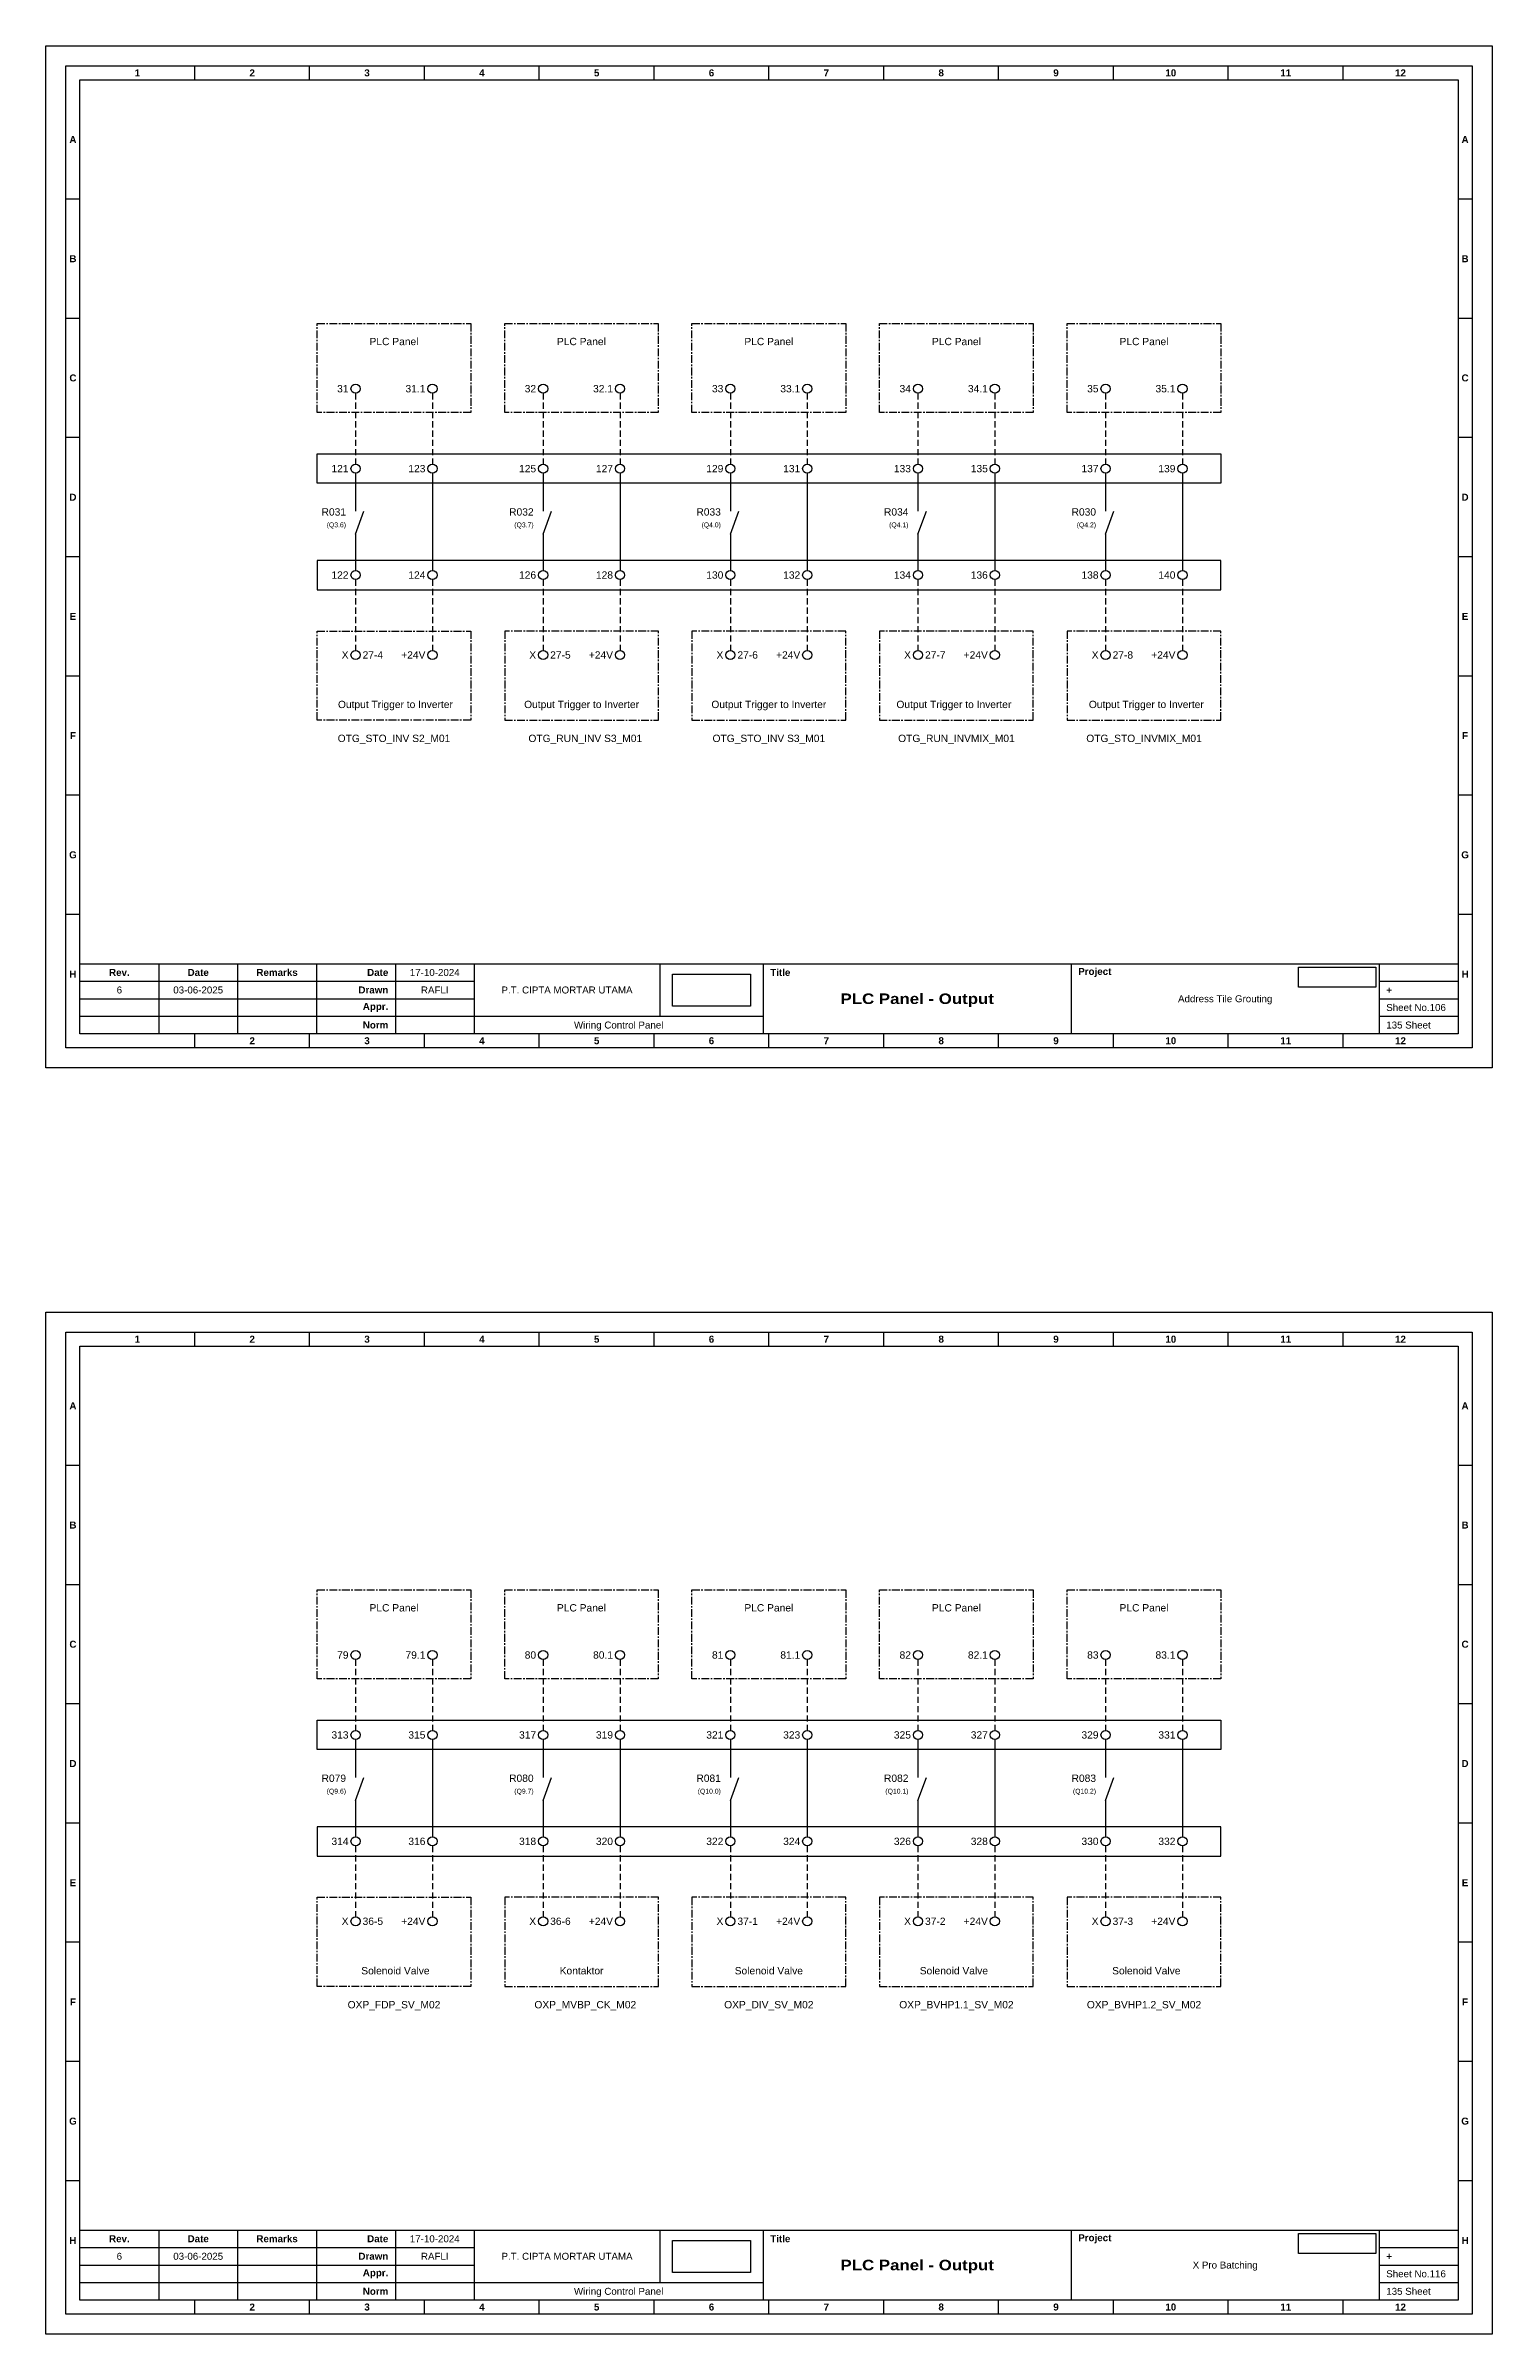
# Model space of a CAD drawing. Header units: millimetres. Extents: x 7759 to 13246, y 5489 to 6217.
# Drawn here: x 9835.2 to 10131.3, y 5747.9 to 6216.5 of the extents above; entities that cross this region are included whole.
import ezdxf
from ezdxf.enums import TextEntityAlignment as Align

# ---------------------------------------------------------------- set-up
doc = ezdxf.new("R2010")
doc.units = ezdxf.units.MM
doc.linetypes.add('CENTER', pattern=[50.8, 31.75, -6.35, 6.35, -6.35])
doc.linetypes.add('HIDDEN', pattern=[9.525, 6.35, -3.175])
doc.styles.add('Bold', font='ariblk.ttf', dxfattribs={"height": 25.4})
doc.styles.get("Standard").update_dxf_attribs({"font": 'arial.ttf'})
picture_1 = doc.add_image_def('image1.png', size_in_pixel=(2048, 847))
picture_2 = doc.add_image_def('image2.png', size_in_pixel=(2092, 542))

msp = doc.modelspace()

# ---------------------------------------------------------------- texts
for s, p in [('PLC Panel', (9906.52, 6156.71)), ('PLC Panel', (9944.88, 6156.71)), ('PLC Panel', (9983.25, 6156.71)), ('PLC Panel', (10021.65, 6156.71)), ('PLC Panel', (10060.05, 6156.71)), ('OTG_STO_INV S2_M01', (9906.52, 6075.44)), ('OTG_RUN_INV S3_M01', (9945.68, 6075.44)), ('OTG_STO_INV S3_M01', (9983.25, 6075.44)), ('OTG_RUN_INVMIX_M01', (10021.65, 6075.44)), ('OTG_STO_INVMIX_M01', (10060.05, 6075.44)), ('PLC Panel', (9906.52, 5897.39)), ('PLC Panel', (9944.88, 5897.39)), ('PLC Panel', (9983.25, 5897.39)), ('PLC Panel', (10021.65, 5897.39)), ('PLC Panel', (10060.05, 5897.39)), ('OXP_FDP_SV_M02', (9906.52, 5816.12)), ('OXP_MVBP_CK_M02', (9945.68, 5816.12)), ('OXP_DIV_SV_M02', (9983.25, 5816.12)), ('OXP_BVHP1.1_SV_M02', (10021.65, 5816.12)), ('OXP_BVHP1.2_SV_M02', (10060.05, 5816.12))]:
    msp.add_text(s, height=1.5).set_placement(p, align=Align.TOP_CENTER)
for s, height, p in [('31', 1.5, (9897.21, 6146.3)), ('31.1', 1.5, (9912.95, 6146.3)), ('32', 1.5, (9935.61, 6146.3)), ('32.1', 1.5, (9951.35, 6146.3)), ('33', 1.5, (9973.94, 6146.3)), ('33.1', 1.5, (9989.68, 6146.3)), ('34', 1.5, (10012.34, 6146.3)), ('34.1', 1.5, (10028.08, 6146.3)), ('35', 1.5, (10050.74, 6146.3)), ('35.1', 1.5, (10066.48, 6146.3)), ('121', 1.5, (9897.21, 6129.93)), ('123', 1.5, (9912.95, 6129.93)), ('125', 1.5, (9935.61, 6129.93)), ('127', 1.5, (9951.35, 6129.93)), ('129', 1.5, (9973.94, 6129.93)), ('131', 1.5, (9989.68, 6129.93)), ('133', 1.5, (10012.34, 6129.93)), ('135', 1.5, (10028.08, 6129.93)), ('137', 1.5, (10050.74, 6129.93)), ('139', 1.5, (10066.48, 6129.93)), ('R031', 1.5, (9896.7, 6121.06)), ('R032', 1.5, (9935.1, 6121.06)), ('R033', 1.5, (9973.43, 6121.06)), ('R034', 1.5, (10011.83, 6121.06)), ('R030', 1.5, (10050.23, 6121.06)), ('(Q3.6)', 1, (9896.7, 6118.41)), ('(Q3.7)', 1, (9935.1, 6118.41)), ('(Q4.0)', 1, (9973.43, 6118.41)), ('(Q4.1)', 1, (10011.83, 6118.41)), ('(Q4.2)', 1, (10050.23, 6118.41)), ('122', 1.5, (9897.21, 6108.14)), ('124', 1.5, (9912.95, 6108.14)), ('126', 1.5, (9935.61, 6108.14)), ('128', 1.5, (9951.35, 6108.14)), ('130', 1.5, (9973.94, 6108.14)), ('132', 1.5, (9989.68, 6108.14)), ('134', 1.5, (10012.34, 6108.14)), ('136', 1.5, (10028.08, 6108.14)), ('138', 1.5, (10050.74, 6108.14)), ('140', 1.5, (10066.48, 6108.14)), ('X', 1.5, (9897.21, 6091.77)), ('+24V', 1.5, (9912.95, 6091.77)), ('X', 1.5, (9935.61, 6091.77)), ('+24V', 1.5, (9951.35, 6091.77)), ('X', 1.5, (9973.94, 6091.77)), ('+24V', 1.5, (9989.68, 6091.77)), ('X', 1.5, (10012.34, 6091.77)), ('+24V', 1.5, (10028.08, 6091.77)), ('X', 1.5, (10050.74, 6091.77)), ('+24V', 1.5, (10066.48, 6091.77)), ('79', 1.5, (9897.21, 5886.98)), ('79.1', 1.5, (9912.95, 5886.98)), ('80', 1.5, (9935.61, 5886.98)), ('80.1', 1.5, (9951.35, 5886.98)), ('81', 1.5, (9973.94, 5886.98)), ('81.1', 1.5, (9989.68, 5886.98)), ('82', 1.5, (10012.34, 5886.98)), ('82.1', 1.5, (10028.08, 5886.98)), ('83', 1.5, (10050.74, 5886.98)), ('83.1', 1.5, (10066.48, 5886.98)), ('313', 1.5, (9897.21, 5870.61)), ('315', 1.5, (9912.95, 5870.61)), ('317', 1.5, (9935.61, 5870.61)), ('319', 1.5, (9951.35, 5870.61)), ('321', 1.5, (9973.94, 5870.61)), ('323', 1.5, (9989.68, 5870.61)), ('325', 1.5, (10012.34, 5870.61)), ('327', 1.5, (10028.08, 5870.61)), ('329', 1.5, (10050.74, 5870.61)), ('331', 1.5, (10066.48, 5870.61)), ('R079', 1.5, (9896.7, 5861.74)), ('(Q9.6)', 1, (9896.7, 5859.09)), ('R080', 1.5, (9935.1, 5861.74)), ('(Q9.7)', 1, (9935.1, 5859.09)), ('R081', 1.5, (9973.43, 5861.74)), ('(Q10.0)', 1, (9973.43, 5859.09)), ('R082', 1.5, (10011.83, 5861.74)), ('(Q10.1)', 1, (10011.83, 5859.09)), ('R083', 1.5, (10050.23, 5861.74)), ('(Q10.2)', 1, (10050.23, 5859.09)), ('314', 1.5, (9897.21, 5848.82)), ('316', 1.5, (9912.95, 5848.82)), ('318', 1.5, (9935.61, 5848.82)), ('320', 1.5, (9951.35, 5848.82)), ('322', 1.5, (9973.94, 5848.82)), ('324', 1.5, (9989.68, 5848.82)), ('326', 1.5, (10012.34, 5848.82)), ('328', 1.5, (10028.08, 5848.82)), ('330', 1.5, (10050.74, 5848.82)), ('332', 1.5, (10066.48, 5848.82)), ('X', 1.5, (9897.21, 5832.45)), ('+24V', 1.5, (9912.95, 5832.45)), ('X', 1.5, (9935.61, 5832.45)), ('+24V', 1.5, (9951.35, 5832.45)), ('X', 1.5, (9973.94, 5832.45)), ('+24V', 1.5, (9989.68, 5832.45)), ('X', 1.5, (10012.34, 5832.45)), ('+24V', 1.5, (10028.08, 5832.45)), ('X', 1.5, (10050.74, 5832.45)), ('+24V', 1.5, (10066.48, 5832.45))]:
    msp.add_text(s, height=height).set_placement(p, align=Align.MIDDLE_RIGHT)
for s, p in [('27-4', (9900.09, 6091.77)), ('27-5', (9938.49, 6091.77)), ('27-6', (9976.82, 6091.77)), ('27-7', (10015.22, 6091.77)), ('27-8', (10053.62, 6091.77)), ('36-5', (9900.09, 5832.45)), ('36-6', (9938.49, 5832.45)), ('37-1', (9976.82, 5832.45)), ('37-2', (10015.22, 5832.45)), ('37-3', (10053.62, 5832.45))]:
    msp.add_text(s, height=1.5).set_placement(p, align=Align.MIDDLE_LEFT)
for s, p in [('Output Trigger to Inverter', (9906.81, 6080.44)), ('Output Trigger to Inverter', (9944.92, 6080.44)), ('Output Trigger to Inverter', (9983.25, 6080.44)), ('Output Trigger to Inverter', (10021.13, 6080.44)), ('Output Trigger to Inverter', (10060.52, 6080.44)), ('Solenoid Valve', (9906.81, 5821.12)), ('Kontaktor', (9944.92, 5821.12)), ('Solenoid Valve', (9983.25, 5821.12)), ('Solenoid Valve', (10021.13, 5821.12)), ('Solenoid Valve', (10060.52, 5821.12))]:
    msp.add_text(s, height=1.5).set_placement(p, align=Align.BOTTOM_CENTER)

# ---------------------------------------------------------------- blocks, each defined once
blk = doc.blocks.new('KOP MU PROJECT')
at = {"color": 6, "ltscale": 50}
for p, q in [((27.74, 184.05), (27.74, 186.66)), ((49.13, 184.05), (49.13, 186.66)), ((70.51, 184.05), (70.51, 186.66)), ((91.89, 184.05), (91.89, 186.66)), ((113.27, 184.05), (113.27, 186.66)), ((134.66, 184.05), (134.66, 186.66)), ((156.04, 184.05), (156.04, 186.66)), ((177.42, 184.05), (177.42, 186.66)), ((198.8, 184.05), (198.8, 186.66)), ((220.19, 184.05), (220.19, 186.66)), ((241.57, 184.05), (241.57, 186.66)), ((6.36, 161.84), (3.75, 161.84)), ((265.59, 161.84), (262.98, 161.84)), ((6.36, 139.63), (3.75, 139.63)), ((265.59, 139.63), (262.98, 139.63)), ((6.36, 117.42), (3.75, 117.42)), ((265.59, 117.42), (262.98, 117.42)), ((6.36, 95.22), (3.75, 95.22)), ((265.59, 95.22), (262.98, 95.22)), ((6.36, 73.01), (3.75, 73.01)), ((265.59, 73.01), (262.98, 73.01)), ((6.36, 50.8), (3.75, 50.8)), ((265.59, 50.8), (262.98, 50.8)), ((6.36, 28.59), (3.75, 28.59)), ((265.59, 28.59), (262.98, 28.59)), ((27.74, 3.75), (27.74, 6.36)), ((49.13, 3.75), (49.13, 6.36)), ((70.51, 3.75), (70.51, 6.36)), ((91.89, 3.75), (91.89, 6.36)), ((113.27, 3.75), (113.27, 6.36)), ((134.66, 3.75), (134.66, 6.36)), ((156.04, 3.75), (156.04, 6.36)), ((177.42, 3.75), (177.42, 6.36)), ((198.8, 3.75), (198.8, 6.36)), ((220.19, 3.75), (220.19, 6.36)), ((241.57, 3.75), (241.57, 6.36))]:
    blk.add_line(p, q, dxfattribs=at)
at = {"ltscale": 50}
for p, q in [((6.36, 19.41), (262.98, 19.41)), ((21.04, 19.41), (21.04, 6.36)), ((35.72, 19.41), (35.72, 6.36)), ((50.41, 19.41), (50.41, 6.36)), ((65.09, 19.41), (65.09, 6.36)), ((79.77, 19.41), (79.77, 6.36)), ((114.35, 19.41), (114.35, 9.62)), ((133.6, 19.41), (133.6, 6.36)), ((190.95, 19.41), (190.95, 6.36)), ((248.3, 19.41), (248.3, 6.36)), ((6.36, 16.15), (79.77, 16.15)), ((6.36, 12.89), (79.77, 12.89)), ((248.3, 16.15), (262.98, 16.15)), ((248.3, 12.89), (262.98, 12.89)), ((6.36, 9.62), (133.6, 9.62)), ((248.3, 9.62), (262.98, 9.62))]:
    blk.add_line(p, q, dxfattribs=at)
at = {"color": 1, "ltscale": 50}
blk.add_lwpolyline([(269.34, 0), (0, 0), (0, 190.41), (269.34, 190.41)], close=True, dxfattribs=at)
at = {"color": 6, "ltscale": 50}
for points in [[(265.59, 3.75), (3.75, 3.75), (3.75, 186.66), (265.59, 186.66)], [(262.98, 6.36), (6.36, 6.36), (6.36, 184.05), (262.98, 184.05)]]:
    blk.add_lwpolyline(points, close=True, dxfattribs=at)
at = {"ltscale": 50, "char_height": 1.305, "attachment_point": 4}
for s, width, heights, insert in [('\\pxqc;{\\fArial|b1|i0|c0|p34;1}', 21.3825, [2.51], (6.36, 185.36)), ('\\pxqc;{\\fArial|b1|i0|c0|p34;2}', 21.3825, [2.51], (27.74, 185.36)), ('\\pxqc;{\\fArial|b1|i0|c0|p34;3}', 21.3825, [2.51], (49.13, 185.36)), ('\\pxqc;{\\fArial|b1|i0|c0|p34;4}', 21.3825, [2.51], (70.51, 185.36)), ('\\pxqc;{\\fArial|b1|i0|c0|p34;5}', 21.3825, [2.51], (91.89, 185.36)), ('\\pxqc;{\\fArial|b1|i0|c0|p34;6}', 21.3825, [2.51], (113.27, 185.36)), ('\\pxqc;{\\fArial|b1|i0|c0|p34;7}', 21.3825, [2.51], (134.66, 185.36)), ('\\pxqc;{\\fArial|b1|i0|c0|p34;8}', 21.3825, [2.51], (156.04, 185.36)), ('\\pxqc;{\\fArial|b1|i0|c0|p34;9}', 21.3825, [2.51], (177.42, 185.36)), ('\\pxqc;{\\fArial|b1|i0|c0|p34;10}', 21.3825, [2.51], (198.8, 185.36)), ('\\pxqc;{\\fArial|b1|i0|c0|p34;11}', 21.3825, [2.51], (220.19, 185.36)), ('\\pxqc;{\\fArial|b1|i0|c0|p34;12}', 21.3825, [2.51], (241.57, 185.36)), ('\\pxqc;{\\fArial|b1|i0|c0|p34;A}', 2.61, [2.51], (3.75, 172.95)), ('\\pxqc;{\\fArial|b1|i0|c0|p34;A}', 2.61, [2.51], (262.98, 172.95)), ('\\pxqc;{\\fArial|b1|i0|c0|p34;B}', 2.61, [2.51], (3.75, 150.74)), ('\\pxqc;{\\fArial|b1|i0|c0|p34;B}', 2.61, [2.51], (262.98, 150.74)), ('\\pxqc;{\\fArial|b1|i0|c0|p34;C}', 2.61, [2.51], (3.75, 128.53)), ('\\pxqc;{\\fArial|b1|i0|c0|p34;C}', 2.61, [2.51], (262.98, 128.53)), ('\\pxqc;{\\fArial|b1|i0|c0|p34;D}', 2.61, [2.51], (3.75, 106.32)), ('\\pxqc;{\\fArial|b1|i0|c0|p34;D}', 2.61, [2.51], (262.98, 106.32)), ('\\pxqc;{\\fArial|b1|i0|c0|p34;E}', 2.61, [2.51], (3.75, 84.11)), ('\\pxqc;{\\fArial|b1|i0|c0|p34;E}', 2.61, [2.51], (262.98, 84.11)), ('\\pxqc;{\\fArial|b1|i0|c0|p34;F}', 2.61, [2.51], (3.75, 61.9)), ('\\pxqc;{\\fArial|b1|i0|c0|p34;F}', 2.61, [2.51], (262.98, 61.9)), ('\\pxqc;{\\fArial|b1|i0|c0|p34;G}', 2.61, [2.51], (3.75, 39.69)), ('\\pxqc;{\\fArial|b1|i0|c0|p34;G}', 2.61, [2.51], (262.98, 39.69)), ('\\pxqc;{\\fArial|b1|i0|c0|p34;H}', 2.61, [2.51], (3.75, 17.47)), ('\\pxqc;{\\fArial|b1|i0|c0|p34;Rev.}', 14.6811, [2.88], (6.36, 17.78)), ('\\pxqc;{\\fArial|b1|i0|c0|p34;Date}', 14.6811, [2.88], (21.04, 17.78)), ('\\pxqc;{\\fArial|b1|i0|c0|p34;Remarks}', 14.6811, [2.88], (35.72, 17.78)), ('\\pxqr;{\\fArial|b1|i0|c0|p34;Date}', 13.3761, [2.88], (50.41, 17.78)), ('\\pxql;{\\fArial|b1|i0|c0|p34;Title}', 50.2419, [2.88], (134.9, 17.78)), ('\\pxql;{\\fArial|b1|i0|c0|p34;Project}', 50.2419, [2.88], (192.25, 17.78)), ('\\pxqc;{\\fArial|b1|i0|c0|p34;H}', 2.61, [2.51], (262.98, 17.47)), ('\\pxqr;{\\fArial|b1|i0|c0|p34;Drawn}', 13.3761, [2.88], (50.41, 14.52)), ('\\pxql;{\\fArial|b1|i0|c0|p34;+}', 14.6811, [2.88], (249.61, 14.52)), ('\\pxqr;{\\fArial|b1|i0|c0|p34;Appr.}', 13.3761, [2.88], (50.41, 11.26)), ('\\pxqr;{\\fArial|b1|i0|c0|p34;Norm}', 13.3761, [2.88], (50.41, 7.99)), ('\\pxqc;{\\fArial|b1|i0|c0|p34;2}', 21.3825, [2.51], (27.74, 5.06)), ('\\pxqc;{\\fArial|b1|i0|c0|p34;3}', 21.3825, [2.51], (49.13, 5.06)), ('\\pxqc;{\\fArial|b1|i0|c0|p34;4}', 21.3825, [2.51], (70.51, 5.06)), ('\\pxqc;{\\fArial|b1|i0|c0|p34;5}', 21.3825, [2.51], (91.89, 5.06)), ('\\pxqc;{\\fArial|b1|i0|c0|p34;6}', 21.3825, [2.51], (113.27, 5.06)), ('\\pxqc;{\\fArial|b1|i0|c0|p34;7}', 21.3825, [2.51], (134.66, 5.06)), ('\\pxqc;{\\fArial|b1|i0|c0|p34;8}', 21.3825, [2.51], (156.04, 5.06)), ('\\pxqc;{\\fArial|b1|i0|c0|p34;9}', 21.3825, [2.51], (177.42, 5.06)), ('\\pxqc;{\\fArial|b1|i0|c0|p34;10}', 21.3825, [2.51], (198.8, 5.06)), ('\\pxqc;{\\fArial|b1|i0|c0|p34;11}', 21.3825, [2.51], (220.19, 5.06)), ('\\pxqc;{\\fArial|b1|i0|c0|p34;12}', 21.3825, [2.51], (241.57, 5.06))]:
    blk.add_mtext_dynamic_manual_height_columns(s, width=width, gutter_width=0.0326, heights=heights, dxfattribs=dict(at, insert=insert))
at = {"ltscale": 50}
for tag, p in [('DATECREATED', (72.43, 17.78)), ('REV', (13.7, 14.52)), ('REVDATE', (28.38, 14.52)), ('REMARKS', (43.06, 14.52)), ('DRAWN', (72.43, 14.52)), ('COMPANY', (97.06, 14.52)), ('PROJECT', (219.62, 12.89)), ('NORM', (72.43, 7.99)), ('APPR', (72.43, 11.26)), ('DRAWINGCATEGORY', (106.68, 7.99)), ('DESCRIPTION', (162.27, 10.03))]:
    blk.add_attdef(tag, text='', height=1.3, dxfattribs=at).set_placement(p, align=Align.MIDDLE_CENTER)
at = {"ltscale": 50, "style": 'Bold'}
blk.add_attdef('TITLE', text='', height=1.96, dxfattribs=at).set_placement((162.27, 12.89), align=Align.MIDDLE_CENTER)
at = {"ltscale": 50}
for tag, p in [('TOTALSHEET', (249.61, 7.99)), ('SHEETNUMBER', (249.61, 11.26))]:
    blk.add_attdef(tag, text='', height=1.3, dxfattribs=at).set_placement(p, align=Align.MIDDLE_LEFT)
image = blk.add_image(picture_1, insert=(116.72, 11.48), size_in_units=(14.5, 6), dxfattribs=at)
image.dxf.flags = 15
image = blk.add_image(picture_2, insert=(233.29, 15.04), size_in_units=(14.36, 3.72), dxfattribs=at)
image.dxf.flags = 15

# ---------------------------------------------------------------- linework, layer by layer
at = {"linetype": 'HIDDEN', "ltscale": 0.2}
for p, q in [((9898.65, 6145.36), (9898.65, 6130.87)), ((9914.39, 6145.36), (9914.39, 6130.87)), ((9937.05, 6145.36), (9937.05, 6130.87)), ((9952.79, 6145.36), (9952.79, 6130.87)), ((9975.38, 6145.36), (9975.38, 6130.87)), ((9991.11, 6145.36), (9991.11, 6130.87)), ((10013.78, 6145.36), (10013.78, 6130.87)), ((10029.51, 6145.36), (10029.51, 6130.87)), ((10052.18, 6145.36), (10052.18, 6130.87)), ((10067.92, 6145.36), (10067.92, 6130.87)), ((9898.65, 6107.2), (9898.65, 6092.71)), ((9914.39, 6107.2), (9914.39, 6092.71)), ((9937.05, 6107.2), (9937.05, 6092.71)), ((9952.79, 6107.2), (9952.79, 6092.71)), ((9975.38, 6107.2), (9975.38, 6092.71)), ((9991.11, 6107.2), (9991.11, 6092.71)), ((10013.78, 6107.2), (10013.78, 6092.71)), ((10029.51, 6107.2), (10029.51, 6092.71)), ((10052.18, 6107.2), (10052.18, 6092.71)), ((10067.92, 6107.2), (10067.92, 6092.71)), ((9898.65, 5886.04), (9898.65, 5871.55)), ((9914.39, 5886.04), (9914.39, 5871.55)), ((9937.05, 5886.04), (9937.05, 5871.55)), ((9952.79, 5886.04), (9952.79, 5871.55)), ((9975.38, 5886.04), (9975.38, 5871.55)), ((9991.11, 5886.04), (9991.11, 5871.55)), ((10013.78, 5886.04), (10013.78, 5871.55)), ((10029.51, 5886.04), (10029.51, 5871.55)), ((10052.18, 5886.04), (10052.18, 5871.55)), ((10067.92, 5886.04), (10067.92, 5871.55)), ((9898.65, 5847.88), (9898.65, 5833.39)), ((9914.39, 5847.88), (9914.39, 5833.39)), ((9937.05, 5847.88), (9937.05, 5833.39)), ((9952.79, 5847.88), (9952.79, 5833.39)), ((9975.38, 5847.88), (9975.38, 5833.39)), ((9991.11, 5847.88), (9991.11, 5833.39)), ((10013.78, 5847.88), (10013.78, 5833.39)), ((10029.51, 5847.88), (10029.51, 5833.39)), ((10052.18, 5847.88), (10052.18, 5833.39)), ((10067.92, 5847.88), (10067.92, 5833.39))]:
    msp.add_line(p, q, dxfattribs=at)
at = {"ltscale": 0.2}
for p, q in [((9898.65, 6128.99), (9898.65, 6121.23)), ((9914.39, 6128.99), (9914.39, 6109.08)), ((9937.05, 6128.99), (9937.05, 6121.23)), ((9952.79, 6128.99), (9952.79, 6109.08)), ((9975.38, 6128.99), (9975.38, 6121.23)), ((9991.11, 6128.99), (9991.11, 6109.08)), ((10013.78, 6128.99), (10013.78, 6121.23)), ((10029.51, 6128.99), (10029.51, 6109.08)), ((10052.18, 6128.99), (10052.18, 6121.23)), ((10067.92, 6128.99), (10067.92, 6109.08)), ((9898.65, 6116.53), (9900.36, 6121.23)), ((9937.05, 6116.53), (9938.76, 6121.23)), ((9975.38, 6116.53), (9977.09, 6121.23)), ((10013.78, 6116.53), (10015.49, 6121.23)), ((10052.18, 6116.53), (10053.89, 6121.23)), ((9898.65, 6116.53), (9898.65, 6109.08)), ((9937.05, 6116.53), (9937.05, 6109.08)), ((9975.38, 6116.53), (9975.38, 6109.08)), ((10013.78, 6116.53), (10013.78, 6109.08)), ((10052.18, 6116.53), (10052.18, 6109.08)), ((9898.65, 5869.67), (9898.65, 5861.91)), ((9914.39, 5869.67), (9914.39, 5849.76)), ((9937.05, 5869.67), (9937.05, 5861.91)), ((9952.79, 5869.67), (9952.79, 5849.76)), ((9975.38, 5869.67), (9975.38, 5861.91)), ((9991.11, 5869.67), (9991.11, 5849.76)), ((10013.78, 5869.67), (10013.78, 5861.91)), ((10029.51, 5869.67), (10029.51, 5849.76)), ((10052.18, 5869.67), (10052.18, 5861.91)), ((10067.92, 5869.67), (10067.92, 5849.76)), ((9898.65, 5857.21), (9900.36, 5861.91)), ((9937.05, 5857.21), (9938.76, 5861.91)), ((9975.38, 5857.21), (9977.09, 5861.91)), ((10013.78, 5857.21), (10015.49, 5861.91)), ((10052.18, 5857.21), (10053.89, 5861.91)), ((9898.65, 5857.21), (9898.65, 5849.76)), ((9937.05, 5857.21), (9937.05, 5849.76)), ((9975.38, 5857.21), (9975.38, 5849.76)), ((10013.78, 5857.21), (10013.78, 5849.76)), ((10052.18, 5857.21), (10052.18, 5849.76))]:
    msp.add_line(p, q, dxfattribs=at)
at = {"linetype": 'CENTER', "ltscale": 0.05}
for points in [[(9890.78, 6159.63), (9922.25, 6159.63), (9922.25, 6141.4), (9890.78, 6141.4)], [(9929.18, 6159.63), (9960.58, 6159.63), (9960.58, 6141.4), (9929.18, 6141.4)], [(9967.51, 6159.63), (9998.98, 6159.63), (9998.98, 6141.4), (9967.51, 6141.4)], [(10005.91, 6159.63), (10037.38, 6159.63), (10037.38, 6141.4), (10005.91, 6141.4)], [(10044.31, 6159.63), (10075.78, 6159.63), (10075.78, 6141.4), (10044.31, 6141.4)], [(9890.78, 6096.67), (9922.25, 6096.67), (9922.25, 6078.44), (9890.78, 6078.44)], [(9929.18, 6078.44), (9960.65, 6078.44), (9960.65, 6096.67), (9929.18, 6096.67)], [(9967.51, 6078.44), (9998.98, 6078.44), (9998.98, 6096.67), (9967.51, 6096.67)], [(10005.91, 6078.44), (10037.38, 6078.44), (10037.38, 6096.67), (10005.91, 6096.67)], [(10044.31, 6078.44), (10075.78, 6078.44), (10075.78, 6096.67), (10044.31, 6096.67)], [(9890.78, 5900.3), (9922.25, 5900.3), (9922.25, 5882.08), (9890.78, 5882.08)], [(9929.18, 5900.3), (9960.58, 5900.3), (9960.58, 5882.08), (9929.18, 5882.08)], [(9967.51, 5900.3), (9998.98, 5900.3), (9998.98, 5882.08), (9967.51, 5882.08)], [(10005.91, 5900.3), (10037.38, 5900.3), (10037.38, 5882.08), (10005.91, 5882.08)], [(10044.31, 5900.3), (10075.78, 5900.3), (10075.78, 5882.08), (10044.31, 5882.08)], [(9890.78, 5837.35), (9922.25, 5837.35), (9922.25, 5819.12), (9890.78, 5819.12)], [(9929.18, 5819.12), (9960.65, 5819.12), (9960.65, 5837.35), (9929.18, 5837.35)], [(9967.51, 5819.12), (9998.98, 5819.12), (9998.98, 5837.35), (9967.51, 5837.35)], [(10005.91, 5819.12), (10037.38, 5819.12), (10037.38, 5837.35), (10005.91, 5837.35)], [(10044.31, 5819.12), (10075.78, 5819.12), (10075.78, 5837.35), (10044.31, 5837.35)]]:
    msp.add_lwpolyline(points, close=True, dxfattribs=at)
at = {"ltscale": 0.05}
for points in [[(9890.78, 6132.93), (10075.78, 6132.93), (10075.78, 6126.92), (9890.78, 6126.92)], [(9890.78, 6105.13), (10075.78, 6105.13), (10075.78, 6111.14), (9890.78, 6111.14)], [(9890.78, 5873.61), (10075.78, 5873.61), (10075.78, 5867.6), (9890.78, 5867.6)], [(9890.78, 5845.81), (10075.78, 5845.81), (10075.78, 5851.82), (9890.78, 5851.82)]]:
    msp.add_lwpolyline(points, close=True, dxfattribs=at)
for centre in [(9898.65, 6146.3), (9914.39, 6146.3), (9937.05, 6146.3), (9952.79, 6146.3), (9975.38, 6146.3), (9991.11, 6146.3), (10013.78, 6146.3), (10029.51, 6146.3), (10052.18, 6146.3), (10067.92, 6146.3), (9898.65, 6129.93), (9914.39, 6129.93), (9937.05, 6129.93), (9952.79, 6129.93), (9975.38, 6129.93), (9991.11, 6129.93), (10013.78, 6129.93), (10029.51, 6129.93), (10052.18, 6129.93), (10067.92, 6129.93), (9898.65, 6108.14), (9914.39, 6108.14), (9937.05, 6108.14), (9952.79, 6108.14), (9975.38, 6108.14), (9991.11, 6108.14), (10013.78, 6108.14), (10029.51, 6108.14), (10052.18, 6108.14), (10067.92, 6108.14), (9898.65, 6091.77), (9914.39, 6091.77), (9937.05, 6091.77), (9952.79, 6091.77), (9975.38, 6091.77), (9991.11, 6091.77), (10013.78, 6091.77), (10029.51, 6091.77), (10052.18, 6091.77), (10067.92, 6091.77), (9898.65, 5886.98), (9914.39, 5886.98), (9937.05, 5886.98), (9952.79, 5886.98), (9975.38, 5886.98), (9991.11, 5886.98), (10013.78, 5886.98), (10029.51, 5886.98), (10052.18, 5886.98), (10067.92, 5886.98), (9898.65, 5870.61), (9914.39, 5870.61), (9937.05, 5870.61), (9952.79, 5870.61), (9975.38, 5870.61), (9991.11, 5870.61), (10013.78, 5870.61), (10029.51, 5870.61), (10052.18, 5870.61), (10067.92, 5870.61), (9898.65, 5848.82), (9914.39, 5848.82), (9937.05, 5848.82), (9952.79, 5848.82), (9975.38, 5848.82), (9991.11, 5848.82), (10013.78, 5848.82), (10029.51, 5848.82), (10052.18, 5848.82), (10067.92, 5848.82), (9898.65, 5832.45), (9914.39, 5832.45), (9937.05, 5832.45), (9952.79, 5832.45), (9975.38, 5832.45), (9991.11, 5832.45), (10013.78, 5832.45), (10029.51, 5832.45), (10052.18, 5832.45), (10067.92, 5832.45)]:
    msp.add_circle(centre, 0.938)

# ---------------------------------------------------------------- block references
at = {"xscale": 1.099296583304004, "yscale": 1.099296583304004, "zscale": 1.099296583304004}
for p, values in [((9835.24, 6007.2), {'TITLE': 'PLC Panel - Output', 'PROJECT': 'Address Tile Grouting', 'COMPANY': 'P.T. CIPTA MORTAR UTAMA', 'DRAWINGCATEGORY': 'Wiring Control Panel', 'DRAWN': 'RAFLI', 'DATECREATED': '17-10-2024', 'REVDATE': '03-06-2025', 'REV': '6', 'SHEETNUMBER': 'Sheet No.106', 'TOTALSHEET': '135 Sheet'}), ((9835.24, 5747.88), {'TITLE': 'PLC Panel - Output', 'PROJECT': 'X Pro Batching', 'COMPANY': 'P.T. CIPTA MORTAR UTAMA', 'DRAWINGCATEGORY': 'Wiring Control Panel', 'DRAWN': 'RAFLI', 'DATECREATED': '17-10-2024', 'REVDATE': '03-06-2025', 'REV': '6', 'SHEETNUMBER': 'Sheet No.116', 'TOTALSHEET': '135 Sheet'})]:
    msp.add_blockref('KOP MU PROJECT', p, dxfattribs=at).add_auto_attribs(values)

msp.set_redraw_order([(e.dxf.handle, doc.entitydb.next_handle()) for e in msp.query("TEXT MTEXT ATTDEF DIMENSION ARC_DIMENSION")])  # texts and dimensions are drawn at this point

doc.saveas('drawing.dxf')
